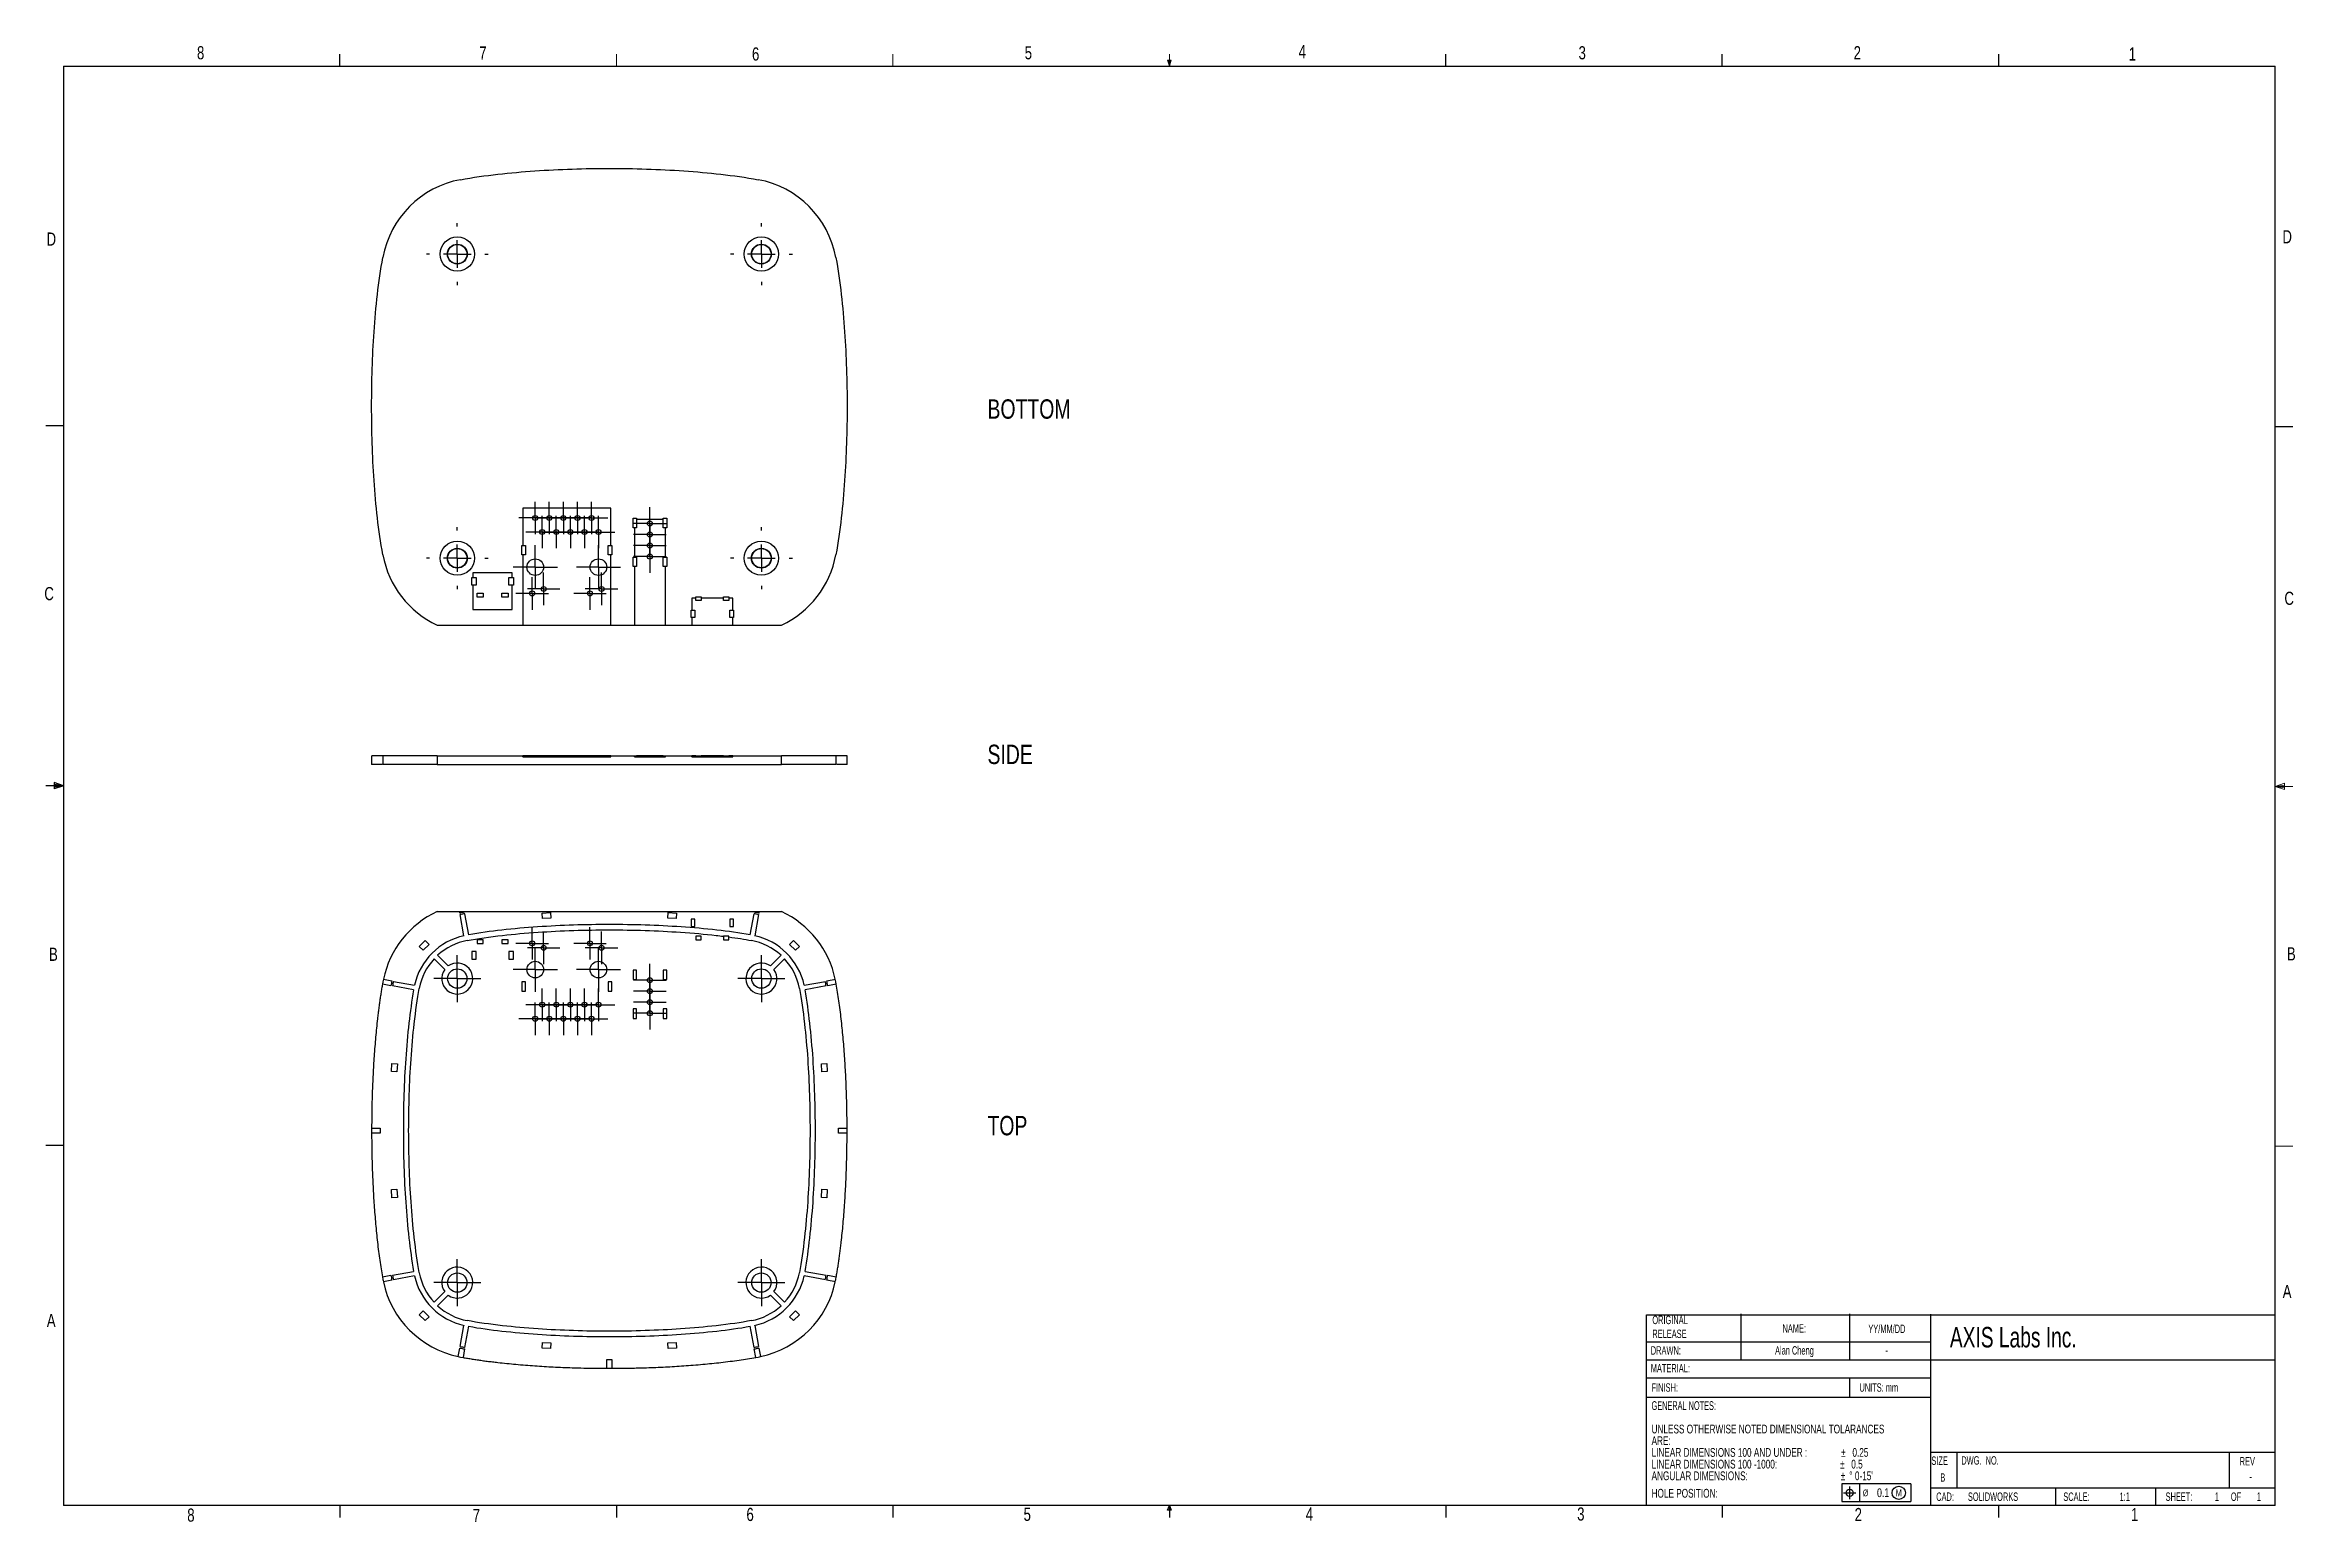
# Model space of a CAD drawing. Header units: millimetres. Extents: x 13 to 420, y 7 to 274.
import ezdxf

# ---------------------------------------------------------------- set-up
doc = ezdxf.new("R2010")
doc.units = ezdxf.units.MM
for name, color, linetype in [('BORDER', 7, 'Continuous'), ('DIM', 7, 'Continuous'), ('TEXT', 7, 'Continuous')]:
    doc.layers.add(name, color=color, linetype=linetype)
doc.styles.add('SLDTEXTSTYLE0', font='TXT', dxfattribs={"width": 0.75})
doc.styles.add('SLDTEXTSTYLE1', font='TXT', dxfattribs={"width": 0.605})
doc.styles.add('SLDTEXTSTYLE2', font='TXT', dxfattribs={"width": 0.7})

msp = doc.modelspace()

# ---------------------------------------------------------------- texts
at = {"color": 7, "linetype": 'Continuous', "lineweight": 0, "char_height": 2.38, "attachment_point": 1, "style": 'SLDTEXTSTYLE0'}
for s, insert in [('6', (140.43, 273.7)), ('5', (189.76, 273.92)), ('4', (239.31, 274.13)), ('4', (240.59, 9.6))]:
    msp.add_mtext(s, dxfattribs=dict(at, insert=insert))
at = {"layer": 'DIM'}
for s, insert, char_height, attachment_point, style in [('BOTTOM', (183.03, 210.04), 3.5, 1, 'SLDTEXTSTYLE0'), ('SIDE', (183.03, 147.57), 3.5, 1, 'SLDTEXTSTYLE0'), ('TOP', (183.03, 80.42), 3.5, 1, 'SLDTEXTSTYLE0'), ('NAME:', (328.95, 42.75), 1.524, 2, 'SLDTEXTSTYLE1'), ('YY/MM/DD', (345.71, 42.67), 1.524, 2, 'SLDTEXTSTYLE1'), ('AXIS Labs Inc.', (357.11, 42.25), 3.7042, 1, 'SLDTEXTSTYLE2'), ('CAD:', (354.64, 12.31), 1.524, 1, 'SLDTEXTSTYLE1'), ('SOLIDWORKS', (360.37, 12.31), 1.524, 1, 'SLDTEXTSTYLE1'), ('1', (389.87, 9.51), 2.38, 1, 'SLDTEXTSTYLE0')]:
    msp.add_mtext(s, dxfattribs=dict(at, insert=insert, char_height=char_height, attachment_point=attachment_point, style=style))
at = {"layer": 'TEXT'}
for s, insert, char_height, attachment_point, style in [('8', (40.04, 273.92), 2.38, 1, 'SLDTEXTSTYLE0'), ('7', (91.09, 273.87), 2.38, 1, 'SLDTEXTSTYLE0'), ('3', (289.94, 273.92), 2.38, 1, 'SLDTEXTSTYLE0'), ('2', (339.7, 273.92), 2.38, 1, 'SLDTEXTSTYLE0'), ('1', (389.47, 273.7), 2.38, 1, 'SLDTEXTSTYLE0'), ('D', (12.83, 240.22), 2.38, 1, 'SLDTEXTSTYLE0'), ('D', (417.26, 240.64), 2.38, 1, 'SLDTEXTSTYLE0'), ('C', (12.43, 176.09), 2.38, 1, 'SLDTEXTSTYLE0'), ('C', (417.62, 175.24), 2.38, 1, 'SLDTEXTSTYLE0'), ('B', (13.28, 110.85), 2.38, 1, 'SLDTEXTSTYLE0'), ('B', (418.07, 110.93), 2.38, 1, 'SLDTEXTSTYLE0'), ('A', (417.31, 49.86), 2.38, 1, 'SLDTEXTSTYLE0'), ('A', (12.88, 44.6), 2.38, 1, 'SLDTEXTSTYLE0'), ('DRAWN:', (303.01, 38.77), 1.524, 1, 'SLDTEXTSTYLE1'), ('Alan Cheng', (328.99, 38.77), 1.524, 2, 'SLDTEXTSTYLE1'), ('-', (345.67, 38.81), 1.52, 2, 'SLDTEXTSTYLE1'), ('MATERIAL:', (303.01, 35.55), 1.524, 1, 'SLDTEXTSTYLE1'), ('FINISH:', (303.15, 32.06), 1.524, 1, 'SLDTEXTSTYLE1'), ('UNITS: mm', (340.75, 32.06), 1.524, 1, 'SLDTEXTSTYLE1'), ('SIZE', (353.76, 18.83), 1.524, 1, 'SLDTEXTSTYLE1'), ('DWG.  NO.', (359.18, 18.87), 1.524, 1, 'SLDTEXTSTYLE1'), ('REV', (409.53, 18.72), 1.524, 1, 'SLDTEXTSTYLE1'), ('B', (355.38, 15.78), 1.52, 1, 'SLDTEXTSTYLE1'), ('SCALE:', (377.63, 12.31), 1.524, 1, 'SLDTEXTSTYLE1'), ('1:1', (388.74, 12.31), 1.524, 2, 'SLDTEXTSTYLE1'), ('SHEET:', (396.13, 12.31), 1.524, 1, 'SLDTEXTSTYLE1'), ('1', (405.04, 12.31), 1.52, 1, 'SLDTEXTSTYLE1'), ('OF', (407.93, 12.31), 1.524, 1, 'SLDTEXTSTYLE1'), ('-', (411.52, 15.96), 1.52, 2, 'SLDTEXTSTYLE1'), ('1', (412.63, 12.31), 1.52, 1, 'SLDTEXTSTYLE1'), ('8', (38.28, 9.41), 2.38, 1, 'SLDTEXTSTYLE0'), ('7', (89.93, 9.35), 2.38, 1, 'SLDTEXTSTYLE0'), ('6', (139.43, 9.53), 2.38, 1, 'SLDTEXTSTYLE0'), ('5', (189.56, 9.55), 2.38, 1, 'SLDTEXTSTYLE0'), ('3', (289.69, 9.61), 2.38, 1, 'SLDTEXTSTYLE0'), ('2', (339.88, 9.51), 2.38, 1, 'SLDTEXTSTYLE0')]:
    msp.add_mtext(s, dxfattribs=dict(at, insert=insert, char_height=char_height, attachment_point=attachment_point, style=style))

# ---------------------------------------------------------------- blocks, each defined once
blk = doc.blocks.new('SW_NOTE_0')
at = {"layer": 'DIM', "color": 0, "char_height": 1.524, "attachment_point": 1, "style": 'SLDTEXTSTYLE1'}
for s, insert in [('ORIGINAL', (0, 1.96)), ('RELEASE', (0, -0.56))]:
    blk.add_mtext(s, dxfattribs=dict(at, insert=insert))
blk = doc.blocks.new('SW_SYMBOL_IGTOL_POSI')
at = {"layer": 'TEXT', "color": 0}
for p, q in [((0, 500), (1400, 500)), ((700, -200), (700, 1200))]:
    blk.add_line(p, q, dxfattribs=at)
blk.add_circle((700, 500), 400, dxfattribs=at)
blk = doc.blocks.new('SW_SYMBOL_MOD_MMC')
at = {"layer": 'TEXT', "color": 0}
blk.add_circle((500, 500), 750, dxfattribs=at)
at = {"layer": 'TEXT', "color": 0, "insert": (500, 500), "char_height": 783, "attachment_point": 5, "style": 'SLDTEXTSTYLE0'}
blk.add_mtext('M', dxfattribs=at)
blk = doc.blocks.new('SW_NOTE_1')
at = {"layer": 'TEXT', "color": 0}
for p, q in [((34.43, -12.91), (34.43, -16.09)), ((46.89, -12.91), (34.43, -12.91)), ((34.43, -12.91), (34.43, -16.09)), ((37.6, -12.91), (34.43, -12.91)), ((34.43, -16.09), (46.89, -16.09)), ((34.43, -16.09), (37.6, -16.09)), ((37.6, -12.91), (37.6, -16.09)), ((46.89, -12.91), (46.89, -16.09)), ((46.89, -12.91), (46.89, -16.09)), ((46.89, -12.91), (46.89, -16.09)), ((46.89, -12.91), (46.89, -16.09)), ((46.89, -12.91), (46.89, -16.09))]:
    blk.add_line(p, q, dxfattribs=at)
for name, p, xscale, yscale, zscale in [('SW_SYMBOL_IGTOL_POSI', (34.71, -15.32), 0.0016094531, 0.0016094531, 0.0016094531), ('SW_SYMBOL_MOD_MMC', (43.91, -15.32), 0.0015966797, 0.0015966797, 0.0015966797)]:
    blk.add_blockref(name, p, dxfattribs=dict(at, xscale=xscale, yscale=yscale, zscale=zscale))
at = {"layer": 'TEXT', "color": 0, "attachment_point": 1}
for s, insert, char_height, style in [('GENERAL NOTES:', (0, 2.05), 1.5875, 'SLDTEXTSTYLE1'), ('UNLESS OTHERWISE NOTED DIMENSIONAL TOLARANCES', (0, -2.19), 1.5875, 'SLDTEXTSTYLE2'), ('ARE:', (0, -4.3), 1.587, 'SLDTEXTSTYLE2'), ('LINEAR DIMENSIONS 100 AND UNDER :', (0, -6.42), 1.5875, 'SLDTEXTSTYLE2'), ('%%p', (34.28, -6.42), 1.587, 'SLDTEXTSTYLE2'), ('0.25', (36.33, -6.42), 1.587, 'SLDTEXTSTYLE2'), ('ANGULAR DIMENSIONS:', (0, -10.65), 1.5875, 'SLDTEXTSTYLE2'), ('LINEAR DIMENSIONS 100 -1000:', (0, -8.54), 1.5875, 'SLDTEXTSTYLE2'), ('%%p', (34.07, -8.54), 1.587, 'SLDTEXTSTYLE2'), ('%%p', (34.2, -10.65), 1.587, 'SLDTEXTSTYLE2'), ('%%d', (35.75, -10.65), 1.587, 'SLDTEXTSTYLE2'), ('0.5', (36.12, -8.54), 1.587, 'SLDTEXTSTYLE2'), ("0-15'", (36.78, -10.65), 1.587, 'SLDTEXTSTYLE2'), ('HOLE POSITION:', (0, -13.81), 1.5875, 'SLDTEXTSTYLE2'), ('%%c', (38.2, -13.93), 1.208, 'SLDTEXTSTYLE0'), ('0.1', (40.78, -13.71), 1.587, 'SLDTEXTSTYLE0')]:
    blk.add_mtext(s, dxfattribs=dict(at, insert=insert, char_height=char_height, style=style))
blk = doc.blocks.new('SW_CENTERMARKSYMBOL_0')
at = {"layer": 'DIM', "color": 0}
for p, q in [((0, 2.5), (0, 4.25)), ((-2.5, 0), (-4.25, 0)), ((0, 0), (-2.5, 0)), ((0, 0), (0, 2.5)), ((0, 0), (0, -2.5)), ((0, 0), (2.5, 0)), ((2.5, 0), (4.25, 0)), ((0, -2.5), (0, -4.25))]:
    blk.add_line(p, q, dxfattribs=at)
blk = doc.blocks.new('SW_CENTERMARKSYMBOL_1')
at = {"layer": 'DIM', "color": 0}
for p, q in [((0, 2.5), (0, 4.25)), ((-2.5, 0), (-4.25, 0)), ((0, 0), (-2.5, 0)), ((0, 0), (0, 2.5)), ((0, 0), (0, -2.5)), ((0, 0), (2.5, 0)), ((2.5, 0), (4.25, 0)), ((0, -2.5), (0, -4.25))]:
    blk.add_line(p, q, dxfattribs=at)
blk = doc.blocks.new('SW_CENTERMARKSYMBOL_2')
at = {"layer": 'DIM', "color": 0}
for p, q in [((0, 2.5), (0, 4.25)), ((-2.5, 0), (-4.25, 0)), ((0, 0), (-2.5, 0)), ((0, 0), (0, 2.5)), ((0, 0), (0, -2.5)), ((0, 0), (2.5, 0)), ((2.5, 0), (4.25, 0)), ((0, -2.5), (0, -4.25))]:
    blk.add_line(p, q, dxfattribs=at)
blk = doc.blocks.new('SW_CENTERMARKSYMBOL_3')
at = {"layer": 'DIM', "color": 0}
for p, q in [((0, 2.5), (0, 4.25)), ((-2.5, 0), (-4.25, 0)), ((0, 0), (-2.5, 0)), ((0, 0), (0, 2.5)), ((0, 0), (0, -2.5)), ((0, 0), (2.5, 0)), ((2.5, 0), (4.25, 0)), ((0, -2.5), (0, -4.25))]:
    blk.add_line(p, q, dxfattribs=at)
blk = doc.blocks.new('SW_CENTERMARKSYMBOL_4')
at = {"layer": 'DIM', "color": 0}
for p, q in [((-2.5, 0), (-2.95, 0)), ((0, 0), (-2.5, 0)), ((0, 2.5), (0, 2.95)), ((0, 0), (0, 2.5)), ((0, 0), (0, -2.5)), ((0, 0), (2.5, 0)), ((2.5, 0), (2.95, 0)), ((0, -2.5), (0, -2.95))]:
    blk.add_line(p, q, dxfattribs=at)
blk = doc.blocks.new('SW_CENTERMARKSYMBOL_5')
at = {"layer": 'DIM', "color": 0}
for p, q in [((-2.5, 0), (-2.95, 0)), ((0, 0), (-2.5, 0)), ((0, 2.5), (0, 2.95)), ((0, 0), (0, 2.5)), ((0, 0), (0, -2.5)), ((0, 0), (2.5, 0)), ((2.5, 0), (2.95, 0)), ((0, -2.5), (0, -2.95))]:
    blk.add_line(p, q, dxfattribs=at)
blk = doc.blocks.new('SW_CENTERMARKSYMBOL_6')
at = {"layer": 'DIM', "color": 0}
for p, q in [((-2.5, 0), (-2.95, 0)), ((0, 0), (-2.5, 0)), ((0, 2.5), (0, 2.95)), ((0, 0), (0, 2.5)), ((0, 0), (0, -2.5)), ((0, 0), (2.5, 0)), ((2.5, 0), (2.95, 0)), ((0, -2.5), (0, -2.95))]:
    blk.add_line(p, q, dxfattribs=at)
blk = doc.blocks.new('SW_CENTERMARKSYMBOL_7')
at = {"layer": 'DIM', "color": 0}
for p, q in [((-2.5, 0), (-2.95, 0)), ((0, 0), (-2.5, 0)), ((0, 2.5), (0, 2.95)), ((0, 0), (0, 2.5)), ((0, 0), (0, -2.5)), ((0, 0), (2.5, 0)), ((2.5, 0), (2.95, 0)), ((0, -2.5), (0, -2.95))]:
    blk.add_line(p, q, dxfattribs=at)
blk = doc.blocks.new('SW_CENTERMARKSYMBOL_8')
at = {"layer": 'DIM', "color": 0}
for p, q in [((-2.5, 0), (-2.95, 0)), ((0, 0), (-2.5, 0)), ((0, 2.5), (0, 2.95)), ((0, 0), (0, 2.5)), ((0, 0), (0, -2.5)), ((0, 0), (2.5, 0)), ((2.5, 0), (2.95, 0)), ((0, -2.5), (0, -2.95))]:
    blk.add_line(p, q, dxfattribs=at)
blk = doc.blocks.new('SW_CENTERMARKSYMBOL_9')
at = {"layer": 'DIM', "color": 0}
for p, q in [((-2.5, 0), (-2.95, 0)), ((0, 0), (-2.5, 0)), ((0, 2.5), (0, 2.95)), ((0, 0), (0, 2.5)), ((0, 0), (0, -2.5)), ((0, 0), (2.5, 0)), ((2.5, 0), (2.95, 0)), ((0, -2.5), (0, -2.95))]:
    blk.add_line(p, q, dxfattribs=at)
blk = doc.blocks.new('SW_CENTERMARKSYMBOL_10')
at = {"layer": 'DIM', "color": 0}
for p, q in [((-2.5, 0), (-2.95, 0)), ((0, 0), (-2.5, 0)), ((0, 2.5), (0, 2.95)), ((0, 0), (0, 2.5)), ((0, 0), (0, -2.5)), ((0, 0), (2.5, 0)), ((2.5, 0), (2.95, 0)), ((0, -2.5), (0, -2.95))]:
    blk.add_line(p, q, dxfattribs=at)
blk = doc.blocks.new('SW_CENTERMARKSYMBOL_11')
at = {"layer": 'DIM', "color": 0}
for p, q in [((-2.5, 0), (-2.95, 0)), ((0, 0), (-2.5, 0)), ((0, 2.5), (0, 2.95)), ((0, 0), (0, 2.5)), ((0, 0), (0, -2.5)), ((0, 0), (2.5, 0)), ((2.5, 0), (2.95, 0)), ((0, -2.5), (0, -2.95))]:
    blk.add_line(p, q, dxfattribs=at)
blk = doc.blocks.new('SW_CENTERMARKSYMBOL_12')
at = {"layer": 'DIM', "color": 0}
for p, q in [((-2.5, 0), (-2.95, 0)), ((0, 0), (-2.5, 0)), ((0, 2.5), (0, 2.95)), ((0, 0), (0, 2.5)), ((0, 0), (0, -2.5)), ((0, 0), (2.5, 0)), ((2.5, 0), (2.95, 0)), ((0, -2.5), (0, -2.95))]:
    blk.add_line(p, q, dxfattribs=at)
blk = doc.blocks.new('SW_CENTERMARKSYMBOL_13')
at = {"layer": 'DIM', "color": 0}
for p, q in [((-2.5, 0), (-2.95, 0)), ((0, 0), (-2.5, 0)), ((0, 2.5), (0, 2.95)), ((0, 0), (0, 2.5)), ((0, 0), (0, -2.5)), ((0, 0), (2.5, 0)), ((2.5, 0), (2.95, 0)), ((0, -2.5), (0, -2.95))]:
    blk.add_line(p, q, dxfattribs=at)
blk = doc.blocks.new('SW_CENTERMARKSYMBOL_14')
at = {"layer": 'DIM', "color": 0}
for p, q in [((-2.5, 0), (-2.95, 0)), ((0, 0), (-2.5, 0)), ((0, 2.5), (0, 2.95)), ((0, 0), (0, 2.5)), ((0, 0), (0, -2.5)), ((0, 0), (2.5, 0)), ((2.5, 0), (2.95, 0)), ((0, -2.5), (0, -2.95))]:
    blk.add_line(p, q, dxfattribs=at)
blk = doc.blocks.new('SW_CENTERMARKSYMBOL_15')
at = {"layer": 'DIM', "color": 0}
for p, q in [((-2.5, 0), (-2.95, 0)), ((0, 0), (-2.5, 0)), ((0, 2.5), (0, 2.95)), ((0, 0), (0, 2.5)), ((0, 0), (0, -2.5)), ((0, 0), (2.5, 0)), ((2.5, 0), (2.95, 0)), ((0, -2.5), (0, -2.95))]:
    blk.add_line(p, q, dxfattribs=at)
blk = doc.blocks.new('SW_CENTERMARKSYMBOL_16')
at = {"layer": 'DIM', "color": 0}
for p, q in [((-2.5, 0), (-2.95, 0)), ((0, 0), (-2.5, 0)), ((0, 2.5), (0, 2.95)), ((0, 0), (0, 2.5)), ((0, 0), (0, -2.5)), ((0, 0), (2.5, 0)), ((2.5, 0), (2.95, 0)), ((0, -2.5), (0, -2.95))]:
    blk.add_line(p, q, dxfattribs=at)
blk = doc.blocks.new('SW_CENTERMARKSYMBOL_17')
at = {"layer": 'DIM', "color": 0}
for p, q in [((-2.5, 0), (-2.95, 0)), ((0, 0), (-2.5, 0)), ((0, 2.5), (0, 2.95)), ((0, 0), (0, 2.5)), ((0, 0), (0, -2.5)), ((0, 0), (2.5, 0)), ((2.5, 0), (2.95, 0)), ((0, -2.5), (0, -2.95))]:
    blk.add_line(p, q, dxfattribs=at)
blk = doc.blocks.new('SW_CENTERMARKSYMBOL_18')
at = {"layer": 'DIM', "color": 0}
for p, q in [((-2.5, 0), (-4, 0)), ((0, 0), (-2.5, 0)), ((0, 2.5), (0, 4)), ((0, 0), (0, 2.5)), ((0, 0), (0, -2.5)), ((0, 0), (2.5, 0)), ((2.5, 0), (4, 0)), ((0, -2.5), (0, -4))]:
    blk.add_line(p, q, dxfattribs=at)
blk = doc.blocks.new('SW_CENTERMARKSYMBOL_19')
at = {"layer": 'DIM', "color": 0}
for p, q in [((-2.5, 0), (-4, 0)), ((0, 0), (-2.5, 0)), ((0, 2.5), (0, 4)), ((0, 0), (0, 2.5)), ((0, 0), (0, -2.5)), ((0, 0), (2.5, 0)), ((2.5, 0), (4, 0)), ((0, -2.5), (0, -4))]:
    blk.add_line(p, q, dxfattribs=at)
blk = doc.blocks.new('SW_CENTERMARKSYMBOL_20')
at = {"layer": 'DIM', "color": 0}
for p, q in [((-2.5, 0), (-2.95, 0)), ((0, 0), (-2.5, 0)), ((0, 2.5), (0, 2.95)), ((0, 0), (0, 2.5)), ((0, 0), (0, -2.5)), ((0, 0), (2.5, 0)), ((2.5, 0), (2.95, 0)), ((0, -2.5), (0, -2.95))]:
    blk.add_line(p, q, dxfattribs=at)
blk = doc.blocks.new('SW_CENTERMARKSYMBOL_21')
at = {"layer": 'DIM', "color": 0}
for p, q in [((-2.5, 0), (-2.95, 0)), ((0, 0), (-2.5, 0)), ((0, 2.5), (0, 2.95)), ((0, 0), (0, 2.5)), ((0, 0), (0, -2.5)), ((0, 0), (2.5, 0)), ((2.5, 0), (2.95, 0)), ((0, -2.5), (0, -2.95))]:
    blk.add_line(p, q, dxfattribs=at)
blk = doc.blocks.new('SW_CENTERMARKSYMBOL_22')
at = {"layer": 'DIM', "color": 0}
for p, q in [((-2.5, 0), (-2.95, 0)), ((0, 0), (-2.5, 0)), ((0, 2.5), (0, 2.95)), ((0, 0), (0, 2.5)), ((0, 0), (0, -2.5)), ((0, 0), (2.5, 0)), ((2.5, 0), (2.95, 0)), ((0, -2.5), (0, -2.95))]:
    blk.add_line(p, q, dxfattribs=at)
blk = doc.blocks.new('SW_CENTERMARKSYMBOL_23')
at = {"layer": 'DIM', "color": 0}
for p, q in [((-2.5, 0), (-2.95, 0)), ((0, 0), (-2.5, 0)), ((0, 2.5), (0, 2.95)), ((0, 0), (0, 2.5)), ((0, 0), (0, -2.5)), ((0, 0), (2.5, 0)), ((2.5, 0), (2.95, 0)), ((0, -2.5), (0, -2.95))]:
    blk.add_line(p, q, dxfattribs=at)
blk = doc.blocks.new('SW_CENTERMARKSYMBOL_24')
at = {"layer": 'DIM', "color": 0}
for p, q in [((0, 5), (0, 5.6)), ((-5, 0), (-5.6, 0)), ((0, 0), (-2.5, 0)), ((0, 0), (0, 2.5)), ((0, 0), (0, -2.5)), ((0, 0), (2.5, 0)), ((5, 0), (5.6, 0)), ((0, -5), (0, -5.6))]:
    blk.add_line(p, q, dxfattribs=at)
blk = doc.blocks.new('SW_CENTERMARKSYMBOL_25')
at = {"layer": 'DIM', "color": 0}
for p, q in [((0, 5), (0, 5.6)), ((-5, 0), (-5.6, 0)), ((0, 0), (-2.5, 0)), ((0, 0), (0, 2.5)), ((0, 0), (0, -2.5)), ((0, 0), (2.5, 0)), ((5, 0), (5.6, 0)), ((0, -5), (0, -5.6))]:
    blk.add_line(p, q, dxfattribs=at)
blk = doc.blocks.new('SW_CENTERMARKSYMBOL_26')
at = {"layer": 'DIM', "color": 0}
for p, q in [((0, 5), (0, 5.6)), ((-5, 0), (-5.6, 0)), ((0, 0), (-2.5, 0)), ((0, 0), (0, 2.5)), ((0, 0), (0, -2.5)), ((0, 0), (2.5, 0)), ((5, 0), (5.6, 0)), ((0, -5), (0, -5.6))]:
    blk.add_line(p, q, dxfattribs=at)
blk = doc.blocks.new('SW_CENTERMARKSYMBOL_27')
at = {"layer": 'DIM', "color": 0}
for p, q in [((0, 5), (0, 5.6)), ((-5, 0), (-5.6, 0)), ((0, 0), (-2.5, 0)), ((0, 0), (0, 2.5)), ((0, 0), (0, -2.5)), ((0, 0), (2.5, 0)), ((5, 0), (5.6, 0)), ((0, -5), (0, -5.6))]:
    blk.add_line(p, q, dxfattribs=at)
blk = doc.blocks.new('SW_CENTERMARKSYMBOL_28')
at = {"layer": 'DIM', "color": 0}
for p, q in [((-2.5, 0), (-2.95, 0)), ((0, 0), (-2.5, 0)), ((0, 2.5), (0, 2.95)), ((0, 0), (0, 2.5)), ((0, 0), (0, -2.5)), ((0, 0), (2.5, 0)), ((2.5, 0), (2.95, 0)), ((0, -2.5), (0, -2.95))]:
    blk.add_line(p, q, dxfattribs=at)
blk = doc.blocks.new('SW_CENTERMARKSYMBOL_29')
at = {"layer": 'DIM', "color": 0}
for p, q in [((-2.5, 0), (-2.95, 0)), ((0, 0), (-2.5, 0)), ((0, 2.5), (0, 2.95)), ((0, 0), (0, 2.5)), ((0, 0), (0, -2.5)), ((0, 0), (2.5, 0)), ((2.5, 0), (2.95, 0)), ((0, -2.5), (0, -2.95))]:
    blk.add_line(p, q, dxfattribs=at)
blk = doc.blocks.new('SW_CENTERMARKSYMBOL_30')
at = {"layer": 'DIM', "color": 0}
for p, q in [((-2.5, 0), (-2.95, 0)), ((0, 0), (-2.5, 0)), ((0, 2.5), (0, 2.95)), ((0, 0), (0, 2.5)), ((0, 0), (0, -2.5)), ((0, 0), (2.5, 0)), ((2.5, 0), (2.95, 0)), ((0, -2.5), (0, -2.95))]:
    blk.add_line(p, q, dxfattribs=at)
blk = doc.blocks.new('SW_CENTERMARKSYMBOL_31')
at = {"layer": 'DIM', "color": 0}
for p, q in [((-2.5, 0), (-2.95, 0)), ((0, 0), (-2.5, 0)), ((0, 2.5), (0, 2.95)), ((0, 0), (0, 2.5)), ((0, 0), (0, -2.5)), ((0, 0), (2.5, 0)), ((2.5, 0), (2.95, 0)), ((0, -2.5), (0, -2.95))]:
    blk.add_line(p, q, dxfattribs=at)
blk = doc.blocks.new('SW_CENTERMARKSYMBOL_32')
at = {"layer": 'DIM', "color": 0}
for p, q in [((-2.5, 0), (-2.95, 0)), ((0, 0), (-2.5, 0)), ((0, 2.5), (0, 2.95)), ((0, 0), (0, 2.5)), ((0, 0), (0, -2.5)), ((0, 0), (2.5, 0)), ((2.5, 0), (2.95, 0)), ((0, -2.5), (0, -2.95))]:
    blk.add_line(p, q, dxfattribs=at)
blk = doc.blocks.new('SW_CENTERMARKSYMBOL_33')
at = {"layer": 'DIM', "color": 0}
for p, q in [((-2.5, 0), (-2.95, 0)), ((0, 0), (-2.5, 0)), ((0, 2.5), (0, 2.95)), ((0, 0), (0, 2.5)), ((0, 0), (0, -2.5)), ((0, 0), (2.5, 0)), ((2.5, 0), (2.95, 0)), ((0, -2.5), (0, -2.95))]:
    blk.add_line(p, q, dxfattribs=at)
blk = doc.blocks.new('SW_CENTERMARKSYMBOL_34')
at = {"layer": 'DIM', "color": 0}
for p, q in [((-2.5, 0), (-2.95, 0)), ((0, 0), (-2.5, 0)), ((0, 2.5), (0, 2.95)), ((0, 0), (0, 2.5)), ((0, 0), (0, -2.5)), ((0, 0), (2.5, 0)), ((2.5, 0), (2.95, 0)), ((0, -2.5), (0, -2.95))]:
    blk.add_line(p, q, dxfattribs=at)
blk = doc.blocks.new('SW_CENTERMARKSYMBOL_35')
at = {"layer": 'DIM', "color": 0}
for p, q in [((-2.5, 0), (-2.95, 0)), ((0, 0), (-2.5, 0)), ((0, 2.5), (0, 2.95)), ((0, 0), (0, 2.5)), ((0, 0), (0, -2.5)), ((0, 0), (2.5, 0)), ((2.5, 0), (2.95, 0)), ((0, -2.5), (0, -2.95))]:
    blk.add_line(p, q, dxfattribs=at)
blk = doc.blocks.new('SW_CENTERMARKSYMBOL_36')
at = {"layer": 'DIM', "color": 0}
for p, q in [((-2.5, 0), (-2.95, 0)), ((0, 0), (-2.5, 0)), ((0, 2.5), (0, 2.95)), ((0, 0), (0, 2.5)), ((0, 0), (0, -2.5)), ((0, 0), (2.5, 0)), ((2.5, 0), (2.95, 0)), ((0, -2.5), (0, -2.95))]:
    blk.add_line(p, q, dxfattribs=at)
blk = doc.blocks.new('SW_CENTERMARKSYMBOL_37')
at = {"layer": 'DIM', "color": 0}
for p, q in [((-2.5, 0), (-2.95, 0)), ((0, 0), (-2.5, 0)), ((0, 2.5), (0, 2.95)), ((0, 0), (0, 2.5)), ((0, 0), (0, -2.5)), ((0, 0), (2.5, 0)), ((2.5, 0), (2.95, 0)), ((0, -2.5), (0, -2.95))]:
    blk.add_line(p, q, dxfattribs=at)
blk = doc.blocks.new('SW_CENTERMARKSYMBOL_38')
at = {"layer": 'DIM', "color": 0}
for p, q in [((-2.5, 0), (-2.95, 0)), ((0, 0), (-2.5, 0)), ((0, 2.5), (0, 2.95)), ((0, 0), (0, 2.5)), ((0, 0), (0, -2.5)), ((0, 0), (2.5, 0)), ((2.5, 0), (2.95, 0)), ((0, -2.5), (0, -2.95))]:
    blk.add_line(p, q, dxfattribs=at)
blk = doc.blocks.new('SW_CENTERMARKSYMBOL_39')
at = {"layer": 'DIM', "color": 0}
for p, q in [((-2.5, 0), (-2.95, 0)), ((0, 0), (-2.5, 0)), ((0, 2.5), (0, 2.95)), ((0, 0), (0, 2.5)), ((0, 0), (0, -2.5)), ((0, 0), (2.5, 0)), ((2.5, 0), (2.95, 0)), ((0, -2.5), (0, -2.95))]:
    blk.add_line(p, q, dxfattribs=at)
blk = doc.blocks.new('SW_CENTERMARKSYMBOL_40')
at = {"layer": 'DIM', "color": 0}
for p, q in [((-2.5, 0), (-2.95, 0)), ((0, 0), (-2.5, 0)), ((0, 2.5), (0, 2.95)), ((0, 0), (0, 2.5)), ((0, 0), (0, -2.5)), ((0, 0), (2.5, 0)), ((2.5, 0), (2.95, 0)), ((0, -2.5), (0, -2.95))]:
    blk.add_line(p, q, dxfattribs=at)
blk = doc.blocks.new('SW_CENTERMARKSYMBOL_41')
at = {"layer": 'DIM', "color": 0}
for p, q in [((-2.5, 0), (-2.95, 0)), ((0, 0), (-2.5, 0)), ((0, 2.5), (0, 2.95)), ((0, 0), (0, 2.5)), ((0, 0), (0, -2.5)), ((0, 0), (2.5, 0)), ((2.5, 0), (2.95, 0)), ((0, -2.5), (0, -2.95))]:
    blk.add_line(p, q, dxfattribs=at)
blk = doc.blocks.new('SW_CENTERMARKSYMBOL_42')
at = {"layer": 'DIM', "color": 0}
for p, q in [((-2.5, 0), (-4, 0)), ((0, 0), (-2.5, 0)), ((0, 2.5), (0, 4)), ((0, 0), (0, 2.5)), ((0, 0), (0, -2.5)), ((0, 0), (2.5, 0)), ((2.5, 0), (4, 0)), ((0, -2.5), (0, -4))]:
    blk.add_line(p, q, dxfattribs=at)
blk = doc.blocks.new('SW_CENTERMARKSYMBOL_43')
at = {"layer": 'DIM', "color": 0}
for p, q in [((-2.5, 0), (-4, 0)), ((0, 0), (-2.5, 0)), ((0, 2.5), (0, 4)), ((0, 0), (0, 2.5)), ((0, 0), (0, -2.5)), ((0, 0), (2.5, 0)), ((2.5, 0), (4, 0)), ((0, -2.5), (0, -4))]:
    blk.add_line(p, q, dxfattribs=at)
blk = doc.blocks.new('SW_CENTERMARKSYMBOL_44')
at = {"layer": 'DIM', "color": 0}
for p, q in [((-2.5, 0), (-2.95, 0)), ((0, 0), (-2.5, 0)), ((0, 2.5), (0, 2.95)), ((0, 0), (0, 2.5)), ((0, 0), (0, -2.5)), ((0, 0), (2.5, 0)), ((2.5, 0), (2.95, 0)), ((0, -2.5), (0, -2.95))]:
    blk.add_line(p, q, dxfattribs=at)
blk = doc.blocks.new('SW_CENTERMARKSYMBOL_45')
at = {"layer": 'DIM', "color": 0}
for p, q in [((-2.5, 0), (-2.95, 0)), ((0, 0), (-2.5, 0)), ((0, 2.5), (0, 2.95)), ((0, 0), (0, 2.5)), ((0, 0), (0, -2.5)), ((0, 0), (2.5, 0)), ((2.5, 0), (2.95, 0)), ((0, -2.5), (0, -2.95))]:
    blk.add_line(p, q, dxfattribs=at)
blk = doc.blocks.new('SW_CENTERMARKSYMBOL_46')
at = {"layer": 'DIM', "color": 0}
for p, q in [((-2.5, 0), (-2.95, 0)), ((0, 0), (-2.5, 0)), ((0, 2.5), (0, 2.95)), ((0, 0), (0, 2.5)), ((0, 0), (0, -2.5)), ((0, 0), (2.5, 0)), ((2.5, 0), (2.95, 0)), ((0, -2.5), (0, -2.95))]:
    blk.add_line(p, q, dxfattribs=at)
blk = doc.blocks.new('SW_CENTERMARKSYMBOL_47')
at = {"layer": 'DIM', "color": 0}
for p, q in [((-2.5, 0), (-2.95, 0)), ((0, 0), (-2.5, 0)), ((0, 2.5), (0, 2.95)), ((0, 0), (0, 2.5)), ((0, 0), (0, -2.5)), ((0, 0), (2.5, 0)), ((2.5, 0), (2.95, 0)), ((0, -2.5), (0, -2.95))]:
    blk.add_line(p, q, dxfattribs=at)

# ---------------------------------------------------------------- linework, layer by layer
at = {"color": 7, "linetype": 'Continuous', "lineweight": 18}
for p, q in [((115.91, 270.31), (115.91, 272.46)), ((165.92, 270.31), (165.92, 272.46)), ((215.93, 270.31), (215.59, 271.37)), ((216.24, 271.37), (215.59, 271.37)), ((215.75, 271.37), (215.93, 270.31)), ((215.93, 270.31), (215.93, 272.46)), ((215.93, 270.31), (216.24, 271.37)), ((216.05, 271.37), (215.93, 270.31)), ((415.96, 140.02), (417.66, 140.63)), ((415.96, 140.02), (417.66, 140.25)), ((415.96, 140.02), (419.13, 140.02)), ((415.96, 140.02), (417.66, 139.45)), ((415.96, 140.02), (417.66, 139.76)), ((417.66, 140.63), (417.66, 139.45)), ((415.96, 74.94), (419.13, 74.94)), ((302.21, 10.07), (302.21, 44.44))]:
    msp.add_line(p, q, dxfattribs=at)
at = {"color": 7, "linetype": 'Continuous', "lineweight": 25}
for p, q in [((114.88, 190.38), (99, 190.38)), ((99, 190.38), (99, 183.59)), ((114.88, 183.59), (114.88, 190.38)), ((118.92, 188.52), (119.57, 188.52)), ((118.92, 186.82), (118.92, 188.52)), ((119.57, 188.52), (119.57, 188.29)), ((124.37, 188.29), (119.57, 188.29)), ((119.57, 188.29), (119.57, 186.82)), ((124.37, 188.52), (125.02, 188.52)), ((124.37, 188.29), (124.37, 188.52)), ((124.37, 186.82), (124.37, 188.29)), ((125.02, 188.52), (125.02, 186.82)), ((98.8, 181.89), (98.8, 183.59)), ((98.8, 183.59), (99, 183.59)), ((99, 183.59), (99.46, 183.59)), ((99.46, 183.59), (99.46, 181.89)), ((114.43, 181.89), (114.43, 183.59)), ((114.43, 183.59), (114.88, 183.59)), ((114.88, 183.59), (115.08, 183.59)), ((115.08, 183.59), (115.08, 181.89)), ((119.17, 186.82), (118.92, 186.82)), ((119.17, 186.82), (119.17, 181.52)), ((119.57, 186.82), (119.17, 186.82)), ((124.77, 186.82), (124.37, 186.82)), ((124.77, 181.52), (124.77, 186.82)), ((125.02, 186.82), (124.77, 186.82)), ((99, 181.89), (98.8, 181.89)), ((99, 181.89), (99, 169.19)), ((99.46, 181.89), (99, 181.89)), ((114.88, 181.89), (114.43, 181.89)), ((115.08, 181.89), (114.88, 181.89)), ((114.88, 169.19), (114.88, 181.89)), ((118.92, 181.52), (119.17, 181.52)), ((118.92, 179.82), (118.92, 181.52)), ((119.17, 179.82), (118.92, 179.82)), ((119.17, 181.52), (119.57, 181.52)), ((119.17, 179.82), (119.17, 169.19)), ((119.57, 179.82), (119.17, 179.82)), ((119.57, 181.52), (119.57, 179.82)), ((124.37, 179.82), (124.37, 181.52)), ((124.37, 181.52), (124.77, 181.52)), ((124.77, 179.82), (124.37, 179.82)), ((124.77, 181.52), (125.02, 181.52)), ((125.02, 179.82), (124.77, 179.82)), ((124.77, 169.19), (124.77, 179.82)), ((125.02, 181.52), (125.02, 179.82)), ((89.76, 177.82), (89.96, 177.82)), ((89.76, 176.43), (89.76, 177.82)), ((89.96, 176.43), (89.76, 176.43)), ((97.07, 178.63), (89.96, 178.63)), ((89.96, 178.63), (89.96, 177.82)), ((89.96, 177.82), (90.57, 177.82)), ((89.96, 176.43), (89.96, 172.04)), ((90.57, 176.43), (89.96, 176.43)), ((90.57, 177.82), (90.57, 176.43)), ((96.47, 176.43), (96.47, 177.82)), ((96.47, 177.82), (97.07, 177.82)), ((97.07, 176.43), (96.47, 176.43)), ((97.07, 177.82), (97.07, 178.63)), ((97.07, 177.82), (97.27, 177.82)), ((97.07, 172.04), (97.07, 176.43)), ((97.27, 176.43), (97.07, 176.43)), ((97.27, 177.82), (97.27, 176.43)), ((89.96, 172.04), (97.07, 172.04)), ((90.71, 174.98), (91.82, 174.98)), ((90.71, 174.28), (90.71, 174.98)), ((91.82, 174.28), (90.71, 174.28)), ((91.82, 174.98), (91.82, 174.28)), ((95.21, 174.98), (96.32, 174.98)), ((95.21, 174.28), (95.21, 174.98)), ((96.32, 174.28), (95.21, 174.28)), ((96.32, 174.98), (96.32, 174.28)), ((129.42, 171.89), (129.55, 171.89)), ((129.42, 170.59), (129.42, 171.89)), ((129.55, 174.09), (129.55, 171.89)), ((130.25, 174.09), (129.55, 174.09)), ((129.55, 171.89), (130.07, 171.89)), ((130.07, 171.89), (130.07, 170.59)), ((130.25, 174.29), (131.25, 174.29)), ((130.25, 174.09), (130.25, 174.29)), ((130.25, 173.64), (130.25, 174.09)), ((131.25, 173.64), (130.25, 173.64)), ((131.25, 174.29), (131.25, 174.09)), ((135.25, 174.09), (131.25, 174.09)), ((131.25, 174.09), (131.25, 173.64)), ((135.25, 174.29), (136.25, 174.29)), ((135.25, 174.09), (135.25, 174.29)), ((135.25, 173.64), (135.25, 174.09)), ((136.25, 173.64), (135.25, 173.64)), ((136.25, 174.29), (136.25, 174.09)), ((136.95, 174.09), (136.25, 174.09)), ((136.25, 174.09), (136.25, 173.64)), ((136.42, 170.59), (136.42, 171.89)), ((136.42, 171.89), (136.95, 171.89)), ((136.95, 171.89), (136.95, 174.09)), ((136.95, 171.89), (137.07, 171.89)), ((137.07, 171.89), (137.07, 170.59)), ((83.5, 169.19), (99, 169.19)), ((99, 169.19), (114.88, 169.19)), ((114.88, 169.19), (119.17, 169.19)), ((119.17, 169.19), (124.77, 169.19)), ((124.77, 169.19), (129.55, 169.19)), ((129.55, 170.59), (129.42, 170.59)), ((129.55, 170.59), (129.55, 169.19)), ((130.07, 170.59), (129.55, 170.59)), ((129.55, 169.19), (136.95, 169.19)), ((136.95, 170.59), (136.42, 170.59)), ((136.95, 169.19), (136.95, 170.59)), ((137.07, 170.59), (136.95, 170.59)), ((136.95, 169.19), (145.77, 169.19)), ((71.63, 145.58), (71.63, 143.98)), ((73.67, 145.58), (73.67, 143.98)), ((83.5, 145.58), (73.67, 145.58)), ((73.75, 143.98), (73.67, 143.98)), ((83.5, 143.98), (73.75, 143.98)), ((83.5, 145.58), (83.5, 143.98)), ((83.5, 145.58), (99, 145.58)), ((83.5, 143.98), (87.51, 143.98)), ((87.51, 143.98), (88.42, 143.98)), ((88.42, 143.98), (140.84, 143.98)), ((99, 145.38), (99, 145.58)), ((114.88, 145.58), (99, 145.58)), ((99, 145.38), (114.88, 145.38)), ((114.88, 145.38), (114.88, 145.58)), ((114.88, 145.58), (119.17, 145.58)), ((119.17, 145.38), (119.17, 145.58)), ((119.17, 145.58), (119.57, 145.58)), ((119.17, 145.38), (124.77, 145.38)), ((119.57, 145.58), (119.57, 145.38)), ((124.37, 145.58), (119.57, 145.58)), ((124.37, 145.38), (124.37, 145.58)), ((124.37, 145.58), (124.77, 145.58)), ((124.77, 145.38), (124.77, 145.58)), ((124.77, 145.58), (129.55, 145.58)), ((129.55, 145.38), (129.55, 145.58)), ((130.25, 145.58), (129.55, 145.58)), ((129.55, 145.38), (136.95, 145.38)), ((130.25, 145.38), (130.25, 145.58)), ((130.25, 145.58), (131.25, 145.58)), ((131.25, 145.58), (131.25, 145.38)), ((135.25, 145.58), (131.25, 145.58)), ((135.25, 145.38), (135.25, 145.58)), ((135.25, 145.58), (136.25, 145.58)), ((136.25, 145.58), (136.25, 145.38)), ((136.25, 145.58), (136.25, 145.38)), ((136.25, 145.58), (136.25, 145.58)), ((136.95, 145.58), (136.25, 145.58)), ((136.95, 145.38), (136.95, 145.58)), ((136.95, 145.58), (145.77, 145.58)), ((140.84, 143.98), (141.76, 143.98)), ((141.76, 143.98), (145.77, 143.98)), ((145.77, 143.98), (145.77, 145.58)), ((155.6, 145.58), (145.77, 145.58)), ((155.51, 143.98), (145.77, 143.98)), ((155.6, 143.98), (155.51, 143.98)), ((155.6, 145.58), (155.6, 143.98)), ((157.63, 143.98), (157.63, 145.58)), ((83.5, 117.39), (87.51, 117.39)), ((87.56, 117.11), (87.51, 117.39)), ((87.51, 117.39), (88.42, 117.39)), ((88.34, 113.02), (87.64, 116.84)), ((88.42, 117.39), (88.44, 117.27)), ((88.42, 117.39), (140.84, 117.39)), ((88.46, 116.99), (89.16, 113.17)), ((102.48, 117.12), (103.97, 117.2)), ((102.53, 116.12), (102.48, 117.12)), ((104.03, 116.2), (102.53, 116.12)), ((103.97, 117.2), (104.03, 116.2)), ((125.23, 116.2), (125.29, 117.2)), ((126.73, 116.12), (125.23, 116.2)), ((125.29, 117.2), (126.79, 117.12)), ((126.79, 117.12), (126.73, 116.12)), ((130.07, 115.99), (129.42, 115.99)), ((129.42, 115.99), (129.42, 114.69)), ((129.42, 114.69), (130.07, 114.69)), ((130.07, 114.69), (130.07, 115.99)), ((136.42, 115.99), (136.42, 114.69)), ((137.07, 115.99), (136.42, 115.99)), ((136.42, 114.69), (137.07, 114.69)), ((137.07, 114.69), (137.07, 115.99)), ((140.1, 113.17), (140.8, 116.99)), ((140.82, 117.27), (140.84, 117.39)), ((140.84, 117.39), (141.76, 117.39)), ((141.62, 116.84), (140.92, 113.02)), ((141.76, 117.39), (141.7, 117.11)), ((141.76, 117.39), (145.77, 117.39)), ((80.26, 111.08), (81.32, 112.14)), ((80.97, 110.38), (80.26, 111.08)), ((82.03, 111.44), (80.97, 110.38)), ((81.32, 112.14), (82.03, 111.44)), ((90.57, 110.16), (89.76, 110.16)), ((89.76, 110.16), (89.76, 108.77)), ((90.57, 108.77), (90.57, 110.16)), ((91.82, 112.3), (90.71, 112.3)), ((90.71, 112.3), (90.71, 111.6)), ((90.71, 111.6), (91.82, 111.6)), ((91.82, 111.6), (91.82, 112.3)), ((96.32, 112.3), (95.21, 112.3)), ((95.21, 112.3), (95.21, 111.6)), ((95.21, 111.6), (96.32, 111.6)), ((96.32, 111.6), (96.32, 112.3)), ((97.27, 110.16), (96.47, 110.16)), ((96.47, 110.16), (96.47, 108.77)), ((97.27, 108.77), (97.27, 110.16)), ((131.25, 112.94), (130.25, 112.94)), ((130.25, 112.94), (130.25, 112.29)), ((130.25, 112.29), (131.25, 112.29)), ((131.25, 112.29), (131.25, 112.94)), ((136.25, 112.94), (135.25, 112.94)), ((135.25, 112.92), (135.25, 112.29)), ((135.25, 112.29), (136.25, 112.29)), ((136.25, 112.79), (136.25, 112.94)), ((136.25, 112.29), (136.25, 112.79)), ((147.23, 111.44), (147.94, 112.14)), ((148.3, 110.38), (147.23, 111.44)), ((147.94, 112.14), (149, 111.08)), ((149, 111.08), (148.3, 110.38)), ((82.93, 108.84), (84.86, 106.91)), ((85.5, 107.55), (83.57, 109.48)), ((89.76, 108.77), (90.57, 108.77)), ((96.47, 108.77), (97.27, 108.77)), ((119.57, 106.77), (118.92, 106.77)), ((118.92, 106.77), (118.92, 105.07)), ((119.57, 105.07), (119.57, 106.77)), ((125.02, 106.77), (124.37, 106.77)), ((124.37, 106.77), (124.37, 105.07)), ((125.02, 105.07), (125.02, 106.77)), ((145.7, 109.48), (143.77, 107.55)), ((144.4, 106.91), (146.33, 108.84)), ((73.67, 104.69), (73.59, 104.25)), ((75.13, 103.96), (73.59, 104.25)), ((73.75, 105.13), (75.3, 104.85)), ((79.23, 103.24), (75.41, 103.95)), ((75.57, 104.76), (79.39, 104.06)), ((98.8, 104.69), (98.8, 102.99)), ((99.46, 104.69), (98.8, 104.69)), ((98.8, 102.99), (99.46, 102.99)), ((99.46, 102.99), (99.46, 104.69)), ((115.08, 104.69), (114.43, 104.69)), ((114.43, 104.69), (114.43, 102.99)), ((114.43, 102.99), (115.08, 102.99)), ((115.08, 102.99), (115.08, 104.69)), ((118.92, 105.07), (119.57, 105.07)), ((124.37, 105.07), (125.02, 105.07)), ((149.87, 104.06), (153.7, 104.76)), ((153.85, 103.95), (150.03, 103.24)), ((153.96, 104.85), (155.51, 105.13)), ((155.68, 104.25), (154.13, 103.96)), ((155.68, 104.25), (155.6, 104.69)), ((119.57, 99.77), (118.92, 99.77)), ((118.92, 99.77), (118.92, 98.07)), ((118.92, 98.07), (119.57, 98.07)), ((119.57, 98.07), (119.57, 99.77)), ((125.02, 99.77), (124.37, 99.77)), ((124.37, 99.77), (124.37, 98.07)), ((124.37, 98.07), (125.02, 98.07)), ((125.02, 98.07), (125.02, 99.77)), ((75.21, 88.43), (75.29, 89.93)), ((75.29, 89.93), (76.29, 89.87)), ((76.29, 89.87), (76.21, 88.38)), ((152.98, 89.87), (153.97, 89.93)), ((153.06, 88.38), (152.98, 89.87)), ((153.97, 89.93), (154.05, 88.43)), ((76.21, 88.38), (75.21, 88.43)), ((154.05, 88.43), (153.06, 88.38)), ((71.63, 78.22), (73.2, 78.22)), ((156.06, 78.22), (157.63, 78.22)), ((73.2, 77.32), (71.63, 77.32)), ((157.63, 77.32), (156.06, 77.32)), ((75.21, 67.12), (76.21, 67.17)), ((75.29, 65.62), (75.21, 67.12)), ((76.29, 65.67), (75.29, 65.62)), ((76.21, 67.17), (76.29, 65.67)), ((152.98, 65.67), (153.06, 67.17)), ((153.97, 65.62), (152.98, 65.67)), ((153.06, 67.17), (154.05, 67.12)), ((154.05, 67.12), (153.97, 65.62)), ((73.59, 51.3), (75.13, 51.59)), ((73.59, 51.3), (73.67, 50.86)), ((75.3, 50.7), (73.75, 50.42)), ((75.41, 51.6), (79.23, 52.3)), ((79.39, 51.49), (75.57, 50.78)), ((153.7, 50.78), (149.87, 51.49)), ((150.03, 52.3), (153.85, 51.6)), ((155.51, 50.42), (153.96, 50.7)), ((154.13, 51.59), (155.68, 51.3)), ((155.6, 50.86), (155.68, 51.3)), ((80.26, 44.46), (80.97, 45.17)), ((80.97, 45.17), (82.03, 44.11)), ((84.86, 48.64), (82.93, 46.71)), ((83.57, 46.07), (85.5, 48)), ((143.77, 48), (145.7, 46.07)), ((146.33, 46.71), (144.4, 48.64)), ((147.23, 44.11), (148.3, 45.17)), ((148.3, 45.17), (149, 44.46)), ((81.32, 43.4), (80.26, 44.46)), ((82.03, 44.11), (81.32, 43.4)), ((87.64, 38.71), (88.34, 42.53)), ((89.16, 42.37), (88.46, 38.56)), ((140.8, 38.56), (140.1, 42.37)), ((140.92, 42.53), (141.62, 38.71)), ((147.94, 43.4), (147.23, 44.11)), ((149, 44.46), (147.94, 43.4)), ((87.27, 36.9), (87.56, 38.44)), ((87.72, 36.81), (88.16, 36.73)), ((88.44, 38.27), (88.16, 36.73)), ((102.48, 38.43), (102.53, 39.43)), ((103.97, 38.35), (102.48, 38.43)), ((102.53, 39.43), (104.03, 39.35)), ((104.03, 39.35), (103.97, 38.35)), ((125.23, 39.35), (126.73, 39.43)), ((125.29, 38.35), (125.23, 39.35)), ((126.79, 38.43), (125.29, 38.35)), ((126.73, 39.43), (126.79, 38.43)), ((141.1, 36.73), (140.82, 38.27)), ((141.1, 36.73), (141.55, 36.81)), ((141.7, 38.44), (141.99, 36.9)), ((114.18, 34.77), (114.18, 36.35)), ((115.08, 36.35), (115.08, 34.77))]:
    msp.add_line(p, q, dxfattribs=at)
for centre, radius in [((87.13, 236.31), 3.1), ((87.13, 236.31), 1.8), ((87.13, 236.31), 1.75), ((142.13, 236.31), 3.1), ((142.13, 236.31), 1.8), ((142.13, 236.31), 1.75), ((101.23, 188.58), 0.45), ((103.77, 188.58), 0.45), ((106.31, 188.58), 0.45), ((108.85, 188.58), 0.45), ((111.39, 188.58), 0.45), ((121.97, 187.59), 0.45), ((87.13, 181.31), 3.1), ((102.5, 186.04), 0.45), ((105.04, 186.04), 0.45), ((107.58, 186.04), 0.45), ((110.12, 186.04), 0.45), ((112.66, 186.04), 0.45), ((121.97, 185.59), 0.45), ((121.97, 183.59), 0.45), ((142.13, 181.31), 3.1), ((87.13, 181.31), 1.8), ((87.13, 181.31), 1.75), ((101.23, 179.69), 1.5), ((112.66, 179.69), 1.5), ((121.97, 181.59), 0.45), ((142.13, 181.31), 1.8), ((142.13, 181.31), 1.75), ((100.65, 174.94), 0.45), ((102.75, 175.74), 0.45), ((111.13, 174.94), 0.45), ((113.23, 175.74), 0.45), ((100.65, 111.64), 0.45), ((102.75, 110.84), 0.45), ((111.13, 111.64), 0.45), ((113.23, 110.84), 0.45), ((87.13, 105.27), 1.75), ((101.23, 106.89), 1.5), ((112.66, 106.89), 1.5), ((142.13, 105.27), 1.75), ((121.97, 104.99), 0.45), ((121.97, 102.99), 0.45), ((101.23, 98), 0.45), ((102.5, 100.54), 0.45), ((103.77, 98), 0.45), ((105.04, 100.54), 0.45), ((106.31, 98), 0.45), ((107.58, 100.54), 0.45), ((108.85, 98), 0.45), ((110.12, 100.54), 0.45), ((111.39, 98), 0.45), ((112.66, 100.54), 0.45), ((121.97, 100.99), 0.45), ((121.97, 98.99), 0.45), ((87.13, 50.27), 1.75), ((142.13, 50.27), 1.75)]:
    msp.add_circle(centre, radius, dxfattribs=at)
for centre, radius, start, end in [((90.88, 232.56), 17.5, 100.4122, 169.5878), ((138.38, 232.56), 17.5, 10.4122, 79.5878), ((90.88, 185.06), 17.5, 190.4122, 245.0461), ((138.38, 185.06), 17.5, 294.9539, 349.5878), ((90.88, 101.53), 17.5, 114.9539, 168.1144), ((90.88, 101.53), 15.93, 100.4122, 102.031), ((90.88, 101.53), 15.65, 100.4122, 101.9369), ((101.78, 42.18), 76.26, 100.0747, 100.4128), ((102.18, 40.05), 78.16, 100.1064, 100.4116), ((127.1, 40.11), 78.09, 79.5884, 79.8939), ((127.48, 42.18), 76.26, 79.5872, 79.9253), ((138.38, 101.53), 15.65, 78.0631, 79.5878), ((138.38, 101.53), 15.93, 77.969, 79.5878), ((138.38, 101.53), 17.5, 11.8856, 65.0461), ((90.88, 101.53), 11.77, 102.4402, 167.5598), ((90.88, 101.53), 10.8, 100.4121, 132.612), ((138.38, 101.53), 10.8, 47.388, 79.5879), ((138.38, 101.53), 11.77, 12.4402, 77.5598), ((90.88, 101.53), 10.8, 137.388, 169.5879), ((87.13, 105.27), 2.8, 144.2483, 125.7516), ((142.13, 105.27), 2.8, 54.2483, 35.7516), ((138.38, 101.53), 10.8, 10.4121, 42.612), ((90.88, 101.53), 17.5, 168.1144, 169.5878), ((150.22, 90.62), 76.26, 169.5872, 169.9253), ((90.88, 101.53), 15.93, 167.969, 169.5878), ((152.29, 90.24), 78.09, 169.5884, 169.8939), ((90.88, 101.53), 15.65, 168.0631, 169.5878), ((138.38, 101.53), 15.65, 10.4122, 11.9369), ((76.9, 90.23), 78.16, 10.1064, 10.4117), ((138.38, 101.53), 15.93, 10.4122, 12.031), ((79.04, 90.62), 76.26, 10.0747, 10.4128), ((138.38, 101.53), 17.5, 10.4122, 11.8856), ((277.76, 77.77), 204.56, 179.874, 180.126), ((-48.5, 77.77), 204.56, 359.874, 0.126), ((87.13, 50.27), 2.8, 234.2483, 215.7516), ((142.13, 50.27), 2.8, 324.2483, 305.7516), ((90.88, 54.02), 17.5, 190.4122, 191.8856), ((90.88, 54.02), 17.5, 191.8856, 258.1144), ((150.22, 64.93), 76.26, 190.0747, 190.4128), ((90.88, 54.02), 15.93, 190.4122, 192.031), ((152.36, 65.32), 78.16, 190.1064, 190.4116), ((90.88, 54.02), 15.65, 190.4122, 191.9369), ((90.88, 54.02), 11.77, 192.4402, 257.5598), ((90.88, 54.02), 10.8, 190.4121, 222.612), ((138.38, 54.02), 11.77, 282.4402, 347.5598), ((138.38, 54.02), 17.5, 281.8856, 348.1144), ((138.38, 54.02), 10.8, 317.388, 349.5879), ((138.38, 54.02), 15.65, 348.0631, 349.5878), ((76.97, 65.31), 78.09, 349.5884, 349.8939), ((138.38, 54.02), 15.93, 347.969, 349.5878), ((79.04, 64.93), 76.26, 349.5872, 349.9253), ((138.38, 54.02), 17.5, 348.1144, 349.5878), ((90.88, 54.02), 10.8, 227.388, 259.5879), ((138.38, 54.02), 10.8, 280.4121, 312.612), ((90.88, 54.02), 17.5, 258.1144, 259.5878), ((90.88, 54.02), 15.93, 257.969, 259.5878), ((90.88, 54.02), 15.65, 258.0631, 259.5878), ((101.78, 113.36), 76.26, 259.5872, 259.9253), ((102.16, 115.44), 78.09, 259.5884, 259.8939), ((127.09, 115.5), 78.16, 280.1064, 280.4116), ((127.48, 113.36), 76.26, 280.0747, 280.4128), ((138.38, 54.02), 15.65, 280.4122, 281.9369), ((138.38, 54.02), 15.93, 280.4122, 282.031), ((138.38, 54.02), 17.5, 280.4122, 281.8856), ((114.63, 240.9), 204.56, 269.874, 270.126)]:
    msp.add_arc(centre, radius, start, end, dxfattribs=at)
for points, knots in [([(87.72, 249.77), (89.96, 250.19), (92.2, 250.5), (96.69, 251.01), (98.93, 251.21), (103.42, 251.52), (105.66, 251.63), (110.15, 251.77), (114.63, 251.85), (119.12, 251.77), (123.6, 251.63), (125.85, 251.52), (130.33, 251.21), (132.58, 251.01), (137.06, 250.5), (139.3, 250.19), (141.55, 249.77)], [0, 0, 0, 0, 0.125, 0.125, 0.25, 0.25, 0.375, 0.375, 0.5, 0.625, 0.625, 0.75, 0.75, 0.875, 0.875, 1, 1, 1, 1]), ([(73.67, 181.89), (73.25, 184.14), (72.94, 186.38), (72.43, 190.87), (72.23, 193.11), (71.92, 197.59), (71.81, 199.84), (71.67, 204.32), (71.6, 208.81), (71.67, 213.3), (71.81, 217.78), (71.92, 220.02), (72.23, 224.51), (72.43, 226.75), (72.94, 231.24), (73.25, 233.48), (73.67, 235.72)], [0, 0, 0, 0, 0.125, 0.125, 0.25, 0.25, 0.375, 0.375, 0.5, 0.625, 0.625, 0.75, 0.75, 0.875, 0.875, 1, 1, 1, 1]), ([(155.6, 235.72), (156.01, 233.48), (156.32, 231.24), (156.83, 226.75), (157.03, 224.51), (157.34, 220.02), (157.45, 217.78), (157.6, 213.3), (157.67, 208.81), (157.6, 204.32), (157.45, 199.84), (157.34, 197.59), (157.03, 193.11), (156.83, 190.87), (156.32, 186.38), (156.01, 184.14), (155.6, 181.89)], [0, 0, 0, 0, 0.125, 0.125, 0.25, 0.25, 0.375, 0.375, 0.5, 0.625, 0.625, 0.75, 0.75, 0.875, 0.875, 1, 1, 1, 1]), ([(73.51, 143.98), (73.36, 143.98), (73.03, 143.98), (72.66, 143.98), (72.32, 143.98), (72.07, 143.98), (71.88, 143.98), (71.74, 143.98), (71.65, 143.98), (71.64, 143.98), (71.63, 143.98)], [0, 0, 0, 0, 0.103629, 0.237202, 0.361835, 0.49237, 0.617745, 0.746196, 0.872754, 1, 1, 1, 1]), ([(73.67, 145.58), (73.39, 145.58), (72.84, 145.58), (72.33, 145.58), (71.95, 145.58), (71.73, 145.58), (71.63, 145.58), (71.64, 145.58), (71.65, 145.58)], [0, 0, 0, 0, 0.188108, 0.375109, 0.561537, 0.747649, 0.933603, 1, 1, 1, 1]), ([(157.62, 145.58), (157.62, 145.58), (157.62, 145.58), (157.49, 145.58), (157.26, 145.58), (156.88, 145.58), (156.38, 145.58), (155.86, 145.58), (155.6, 145.58)], [0, 0, 0, 0, 0.1195181, 0.2948721, 0.4703938, 0.6462258, 0.8226024, 1, 1, 1, 1]), ([(157.63, 143.98), (157.62, 143.98), (157.61, 143.98), (157.52, 143.98), (157.39, 143.98), (157.19, 143.98), (156.94, 143.98), (156.61, 143.98), (156.23, 143.98), (155.9, 143.98), (155.76, 143.98)], [0, 0, 0, 0, 0.12723, 0.253806, 0.382238, 0.507633, 0.638147, 0.762797, 0.896365, 1, 1, 1, 1]), ([(88.93, 112.15), (90.84, 112.5), (92.97, 112.81), (95.31, 113.07), (97.34, 113.3), (99.48, 113.5), (101.74, 113.65), (103.83, 113.79), (105.98, 113.9), (108.19, 113.97), (110.32, 114.04), (112.47, 114.07), (114.64, 114.07), (116.81, 114.07), (118.96, 114.04), (121.09, 113.97), (123.3, 113.9), (125.44, 113.79), (127.53, 113.65), (129.78, 113.5), (131.92, 113.3), (133.95, 113.07), (134.39, 113.02), (134.82, 112.97), (135.25, 112.92)], [0.1015588, 0.1015588, 0.1015588, 0.1015588, 0.2265588, 0.2265588, 0.2265588, 0.3515588, 0.3515588, 0.3515588, 0.4765588, 0.4765588, 0.4765588, 0.6015588, 0.6015588, 0.6015588, 0.7265588, 0.7265588, 0.7265588, 0.8515588, 0.8515588, 0.8515588, 0.9765588, 0.9765588, 0.9765588, 1, 1, 1, 1]), ([(140.1, 113.17), (138.1, 113.53), (136.09, 113.8), (131.93, 114.28), (129.78, 114.46), (125.46, 114.76), (123.3, 114.87), (118.98, 115.01), (116.81, 115.04), (112.47, 115.04), (110.31, 115.01), (105.98, 114.87), (103.81, 114.76), (99.49, 114.46), (97.33, 114.28), (93.17, 113.8), (91.16, 113.53), (89.16, 113.17)], [0.0079994, 0.0079994, 0.0079994, 0.0079994, 0.125011, 0.125011, 0.250011, 0.250011, 0.375011, 0.375011, 0.500011, 0.500011, 0.625011, 0.625011, 0.750011, 0.750011, 0.875011, 0.875011, 0.9920116, 0.9920116, 0.9920116, 0.9920116]), ([(73.59, 104.25), (73.54, 103.97), (73.44, 103.41), (73.3, 102.56), (73.17, 101.68), (73.04, 100.78), (72.92, 99.86), (72.8, 98.92), (72.6, 97.19), (72.34, 94.63), (72.07, 91.28), (71.87, 87.88), (71.75, 84.95), (71.68, 82.42), (71.64, 80.32), (71.64, 78.93), (71.63, 78.22)], [0, 0, 0, 0, 0.0322662, 0.0653484, 0.0992497, 0.133973, 0.169521, 0.2058963, 0.2431012, 0.3692801, 0.5017257, 0.6290549, 0.7596209, 0.8393535, 0.9194771, 1, 1, 1, 1]), ([(79.23, 103.24), (78.88, 101.24), (78.6, 99.23), (78.13, 95.07), (77.94, 92.92), (77.65, 88.61), (77.54, 86.45), (77.4, 82.12), (77.37, 79.95), (77.37, 75.62), (77.4, 73.45), (77.54, 69.12), (77.65, 66.96), (77.94, 62.63), (78.13, 60.47), (78.6, 56.31), (78.88, 54.3), (79.23, 52.3)], [0.0079994, 0.0079994, 0.0079994, 0.0079994, 0.125011, 0.125011, 0.250011, 0.250011, 0.375011, 0.375011, 0.500011, 0.500011, 0.625011, 0.625011, 0.750011, 0.750011, 0.875011, 0.875011, 0.9920116, 0.9920116, 0.9920116, 0.9920116]), ([(80.26, 52.07), (79.91, 53.98), (79.6, 56.11), (79.33, 58.46), (79.1, 60.49), (78.91, 62.63), (78.76, 64.88), (78.61, 66.97), (78.51, 69.12), (78.44, 71.33), (78.37, 73.46), (78.33, 75.61), (78.33, 77.78), (78.33, 79.95), (78.37, 82.1), (78.44, 84.24), (78.51, 86.44), (78.61, 88.59), (78.76, 90.67), (78.91, 92.93), (79.1, 95.06), (79.33, 97.09), (79.6, 99.44), (79.91, 101.57), (80.26, 103.48)], [0, 0, 0, 0, 0.125, 0.125, 0.125, 0.25, 0.25, 0.25, 0.375, 0.375, 0.375, 0.5, 0.5, 0.5, 0.625, 0.625, 0.625, 0.75, 0.75, 0.75, 0.875, 0.875, 0.875, 1, 1, 1, 1]), ([(149.01, 103.48), (149.36, 101.57), (149.67, 99.44), (149.93, 97.09), (150.16, 95.06), (150.35, 92.92), (150.51, 90.67), (150.65, 88.57), (150.76, 86.42), (150.83, 84.22), (150.9, 82.09), (150.93, 79.93), (150.93, 77.77), (150.93, 75.6), (150.9, 73.44), (150.83, 71.31), (150.76, 69.11), (150.65, 66.96), (150.51, 64.87), (150.35, 62.62), (150.16, 60.48), (149.93, 58.46), (149.67, 56.11), (149.36, 53.98), (149.01, 52.07)], [0, 0, 0, 0, 0.125, 0.125, 0.125, 0.25, 0.25, 0.25, 0.375, 0.375, 0.375, 0.5, 0.5, 0.5, 0.625, 0.625, 0.625, 0.75, 0.75, 0.75, 0.875, 0.875, 0.875, 1, 1, 1, 1]), ([(150.03, 52.3), (150.39, 54.31), (150.66, 56.31), (151.13, 60.47), (151.32, 62.63), (151.62, 66.94), (151.72, 69.1), (151.86, 73.43), (151.9, 75.6), (151.9, 79.93), (151.86, 82.1), (151.72, 86.43), (151.62, 88.59), (151.32, 92.92), (151.13, 95.07), (150.66, 99.24), (150.39, 101.25), (150.03, 103.24)], [0.0079994, 0.0079994, 0.0079994, 0.0079994, 0.125011, 0.125011, 0.250011, 0.250011, 0.375011, 0.375011, 0.500011, 0.500011, 0.625011, 0.625011, 0.750011, 0.750011, 0.875011, 0.875011, 0.9920116, 0.9920116, 0.9920116, 0.9920116]), ([(157.63, 78.22), (157.63, 78.65), (157.63, 79.49), (157.61, 80.75), (157.59, 82), (157.56, 83.25), (157.5, 85.22), (157.39, 87.88), (157.19, 91.28), (156.93, 94.63), (156.64, 97.43), (156.38, 99.61), (156.16, 101.22), (155.93, 102.76), (155.76, 103.76), (155.68, 104.25)], [0, 0, 0, 0, 0.048351, 0.096562, 0.144636, 0.192575, 0.24038, 0.370926, 0.498275, 0.630701, 0.7569, 0.821459, 0.883485, 0.942994, 1, 1, 1, 1]), ([(71.63, 78.22), (71.63, 78.07), (71.63, 77.77), (71.63, 77.47), (71.63, 77.32)], [0, 0, 0, 0, 0.5, 1, 1, 1, 1]), ([(157.63, 77.32), (157.63, 77.47), (157.63, 77.77), (157.63, 78.07), (157.63, 78.22)], [0, 0, 0, 0, 0.5, 1, 1, 1, 1]), ([(71.63, 77.32), (71.63, 76.9), (71.64, 76.06), (71.65, 74.8), (71.67, 73.55), (71.7, 72.29), (71.76, 70.32), (71.87, 67.66), (72.07, 64.27), (72.34, 60.92), (72.62, 58.12), (72.88, 55.93), (73.1, 54.33), (73.33, 52.79), (73.5, 51.79), (73.59, 51.3)], [0, 0, 0, 0, 0.048351, 0.096562, 0.144636, 0.192575, 0.24038, 0.370926, 0.498275, 0.630701, 0.7569, 0.821459, 0.883485, 0.942994, 1, 1, 1, 1]), ([(155.68, 51.3), (155.72, 51.58), (155.82, 52.14), (155.96, 52.99), (156.09, 53.87), (156.22, 54.77), (156.35, 55.69), (156.46, 56.63), (156.67, 58.36), (156.93, 60.92), (157.19, 64.27), (157.39, 67.66), (157.51, 70.6), (157.58, 73.13), (157.62, 75.22), (157.63, 76.62), (157.63, 77.32)], [0, 0, 0, 0, 0.032266, 0.065348, 0.09925, 0.133973, 0.169521, 0.205896, 0.243101, 0.36928, 0.501726, 0.629055, 0.759621, 0.839354, 0.919477, 1, 1, 1, 1]), ([(140.34, 43.4), (138.43, 43.05), (136.3, 42.74), (133.95, 42.47), (131.92, 42.24), (129.78, 42.05), (127.52, 41.9), (125.43, 41.76), (123.28, 41.65), (121.08, 41.58), (118.94, 41.51), (116.79, 41.47), (114.62, 41.47), (112.45, 41.47), (110.3, 41.51), (108.17, 41.58), (105.97, 41.65), (103.82, 41.76), (101.73, 41.9), (99.48, 42.05), (97.34, 42.24), (95.31, 42.47), (92.97, 42.74), (90.84, 43.05), (88.93, 43.4)], [0, 0, 0, 0, 0.125, 0.125, 0.125, 0.25, 0.25, 0.25, 0.375, 0.375, 0.375, 0.5, 0.5, 0.5, 0.625, 0.625, 0.625, 0.75, 0.75, 0.75, 0.875, 0.875, 0.875, 1, 1, 1, 1]), ([(89.16, 42.37), (91.16, 42.02), (93.17, 41.74), (97.33, 41.27), (99.49, 41.08), (103.8, 40.79), (105.96, 40.68), (110.29, 40.54), (112.45, 40.51), (116.79, 40.51), (118.95, 40.54), (123.28, 40.68), (125.45, 40.79), (129.77, 41.08), (131.93, 41.27), (136.09, 41.74), (138.1, 42.02), (140.1, 42.37)], [0.0079994, 0.0079994, 0.0079994, 0.0079994, 0.125011, 0.125011, 0.250011, 0.250011, 0.375011, 0.375011, 0.500011, 0.500011, 0.625011, 0.625011, 0.750011, 0.750011, 0.875011, 0.875011, 0.9920116, 0.9920116, 0.9920116, 0.9920116]), ([(88.16, 36.73), (88.44, 36.68), (89, 36.58), (89.85, 36.45), (90.73, 36.31), (91.62, 36.18), (92.54, 36.06), (93.49, 35.94), (95.21, 35.74), (97.78, 35.48), (101.13, 35.21), (104.52, 35.01), (107.46, 34.89), (109.99, 34.82), (112.08, 34.79), (113.48, 34.78), (114.18, 34.77)], [0, 0, 0, 0, 0.032266, 0.065348, 0.09925, 0.133973, 0.169521, 0.205896, 0.243101, 0.36928, 0.501726, 0.629055, 0.759621, 0.839354, 0.919477, 1, 1, 1, 1]), ([(115.08, 34.77), (115.5, 34.78), (116.34, 34.78), (117.6, 34.79), (118.86, 34.82), (120.11, 34.84), (122.08, 34.9), (124.74, 35.01), (128.13, 35.21), (131.49, 35.48), (134.29, 35.76), (136.47, 36.03), (138.08, 36.24), (139.62, 36.47), (140.62, 36.65), (141.1, 36.73)], [0, 0, 0, 0, 0.0483507, 0.0965623, 0.1446365, 0.1925751, 0.24038, 0.3709255, 0.4982754, 0.6307008, 0.7569002, 0.8214586, 0.8834853, 0.9429939, 1, 1, 1, 1]), ([(114.18, 34.77), (114.33, 34.77), (114.63, 34.77), (114.93, 34.77), (115.08, 34.77)], [0, 0, 0, 0, 0.5, 1, 1, 1, 1])]:
    msp.add_open_spline(points, degree=3, knots=knots, dxfattribs=at)
msp.add_open_spline([(136.25, 112.79), (137.71, 112.6), (139.07, 112.38), (140.34, 112.15)], degree=3, dxfattribs=at)
at = {"layer": 'BORDER'}
for p, q in [((15.91, 270.31), (415.96, 270.31)), ((15.91, 270.31), (15.91, 9.96)), ((65.91, 270.31), (65.91, 272.46)), ((265.93, 270.31), (265.93, 272.46)), ((315.94, 270.31), (315.94, 272.46)), ((365.94, 270.31), (365.94, 272.46)), ((415.96, 9.96), (415.96, 270.31)), ((15.91, 205.22), (12.73, 205.22)), ((415.96, 205.11), (419.13, 205.11)), ((15.91, 140.13), (12.73, 140.13)), ((14.2, 140.74), (14.2, 139.56)), ((15.91, 140.13), (14.2, 140.74)), ((15.91, 140.13), (14.2, 140.36)), ((15.91, 140.13), (14.2, 139.87)), ((15.91, 140.13), (14.2, 139.56)), ((15.91, 75.05), (12.73, 75.05)), ((302.21, 44.44), (415.96, 44.44)), ((319.27, 44.62), (319.27, 36.3)), ((338.98, 44.62), (338.98, 36.3)), ((353.63, 44.44), (353.63, 9.97)), ((302.21, 39.56), (353.63, 39.56)), ((302.21, 36.3), (415.96, 36.3)), ((353.63, 19.59), (415.96, 19.59)), ((358.39, 19.59), (358.39, 13.24)), ((407.6, 19.59), (407.6, 13.24)), ((415.96, 9.96), (15.91, 9.96)), ((65.91, 9.96), (65.91, 7.8)), ((115.91, 9.96), (115.91, 7.8)), ((165.92, 9.96), (165.92, 7.8)), ((215.59, 9.08), (215.93, 9.96)), ((216.24, 9.08), (215.59, 9.08)), ((215.93, 9.96), (215.93, 7.8)), ((215.93, 9.96), (216.24, 9.08)), ((265.93, 9.96), (265.93, 7.8)), ((315.94, 9.96), (315.94, 7.8)), ((365.93, 9.96), (365.93, 7.8))]:
    msp.add_line(p, q, dxfattribs=at)
at = {"layer": 'DIM'}
for p, q in [((302.21, 9.98), (302.21, 44.44)), ((353.63, 44.54), (353.63, 33.31)), ((302.21, 33.03), (353.63, 33.03)), ((338.98, 33.03), (338.98, 29.58)), ((302.21, 29.58), (353.63, 29.58)), ((353.63, 26.96), (353.63, 26.87)), ((353.63, 13.14), (415.96, 13.14))]:
    msp.add_line(p, q, dxfattribs=at)
at = {"layer": 'DIM', "linetype": 'Continuous'}
for p, q in [((376.21, 13.14), (376.21, 9.97)), ((394.33, 13.14), (394.33, 9.97))]:
    msp.add_line(p, q, dxfattribs=at)

# ---------------------------------------------------------------- block references
at = {"layer": 'DIM'}
for name, p in [('SW_CENTERMARKSYMBOL_26', (87.13, 236.31)), ('SW_CENTERMARKSYMBOL_24', (142.13, 236.31)), ('SW_CENTERMARKSYMBOL_30', (101.23, 188.58)), ('SW_CENTERMARKSYMBOL_34', (103.77, 188.58)), ('SW_CENTERMARKSYMBOL_36', (106.31, 188.58)), ('SW_CENTERMARKSYMBOL_33', (108.85, 188.58)), ('SW_CENTERMARKSYMBOL_28', (111.39, 188.58)), ('SW_CENTERMARKSYMBOL_31', (102.5, 186.04)), ('SW_CENTERMARKSYMBOL_41', (105.04, 186.04)), ('SW_CENTERMARKSYMBOL_35', (107.58, 186.04)), ('SW_CENTERMARKSYMBOL_37', (110.12, 186.04)), ('SW_CENTERMARKSYMBOL_32', (112.66, 186.04)), ('SW_CENTERMARKSYMBOL_47', (121.97, 187.59)), ('SW_CENTERMARKSYMBOL_46', (121.97, 185.59)), ('SW_CENTERMARKSYMBOL_25', (87.13, 181.31)), ('SW_CENTERMARKSYMBOL_42', (101.23, 179.69)), ('SW_CENTERMARKSYMBOL_43', (112.66, 179.69)), ('SW_CENTERMARKSYMBOL_45', (121.97, 183.59)), ('SW_CENTERMARKSYMBOL_44', (121.97, 181.59)), ('SW_CENTERMARKSYMBOL_27', (142.13, 181.31)), ('SW_CENTERMARKSYMBOL_38', (100.65, 174.94)), ('SW_CENTERMARKSYMBOL_39', (102.75, 175.74)), ('SW_CENTERMARKSYMBOL_40', (111.13, 174.94)), ('SW_CENTERMARKSYMBOL_29', (113.23, 175.74)), ('SW_CENTERMARKSYMBOL_14', (100.65, 111.64)), ('SW_CENTERMARKSYMBOL_16', (111.13, 111.64)), ('SW_CENTERMARKSYMBOL_18', (101.23, 106.89)), ('SW_CENTERMARKSYMBOL_15', (102.75, 110.84)), ('SW_CENTERMARKSYMBOL_19', (112.66, 106.89)), ('SW_CENTERMARKSYMBOL_5', (113.23, 110.84)), ('SW_CENTERMARKSYMBOL_1', (87.13, 105.27)), ('SW_CENTERMARKSYMBOL_20', (121.97, 104.99)), ('SW_CENTERMARKSYMBOL_21', (121.97, 102.99)), ('SW_CENTERMARKSYMBOL_3', (142.13, 105.27)), ('SW_CENTERMARKSYMBOL_7', (102.5, 100.54)), ('SW_CENTERMARKSYMBOL_17', (105.04, 100.54)), ('SW_CENTERMARKSYMBOL_11', (107.58, 100.54)), ('SW_CENTERMARKSYMBOL_13', (110.12, 100.54)), ('SW_CENTERMARKSYMBOL_8', (112.66, 100.54)), ('SW_CENTERMARKSYMBOL_22', (121.97, 100.99)), ('SW_CENTERMARKSYMBOL_23', (121.97, 98.99)), ('SW_CENTERMARKSYMBOL_6', (101.23, 98)), ('SW_CENTERMARKSYMBOL_10', (103.77, 98)), ('SW_CENTERMARKSYMBOL_12', (106.31, 98)), ('SW_CENTERMARKSYMBOL_9', (108.85, 98)), ('SW_CENTERMARKSYMBOL_4', (111.39, 98)), ('SW_CENTERMARKSYMBOL_2', (87.13, 50.27)), ('SW_CENTERMARKSYMBOL_0', (142.13, 50.27)), ('SW_NOTE_0', (303.29, 42.33))]:
    msp.add_blockref(name, p, dxfattribs=at)
at = {"layer": 'TEXT'}
msp.add_blockref('SW_NOTE_1', (303.15, 26.77), dxfattribs=at)

msp.set_redraw_order([(e.dxf.handle, doc.entitydb.next_handle()) for e in msp.query("TEXT MTEXT ATTDEF DIMENSION ARC_DIMENSION")])  # texts and dimensions are drawn at this point

doc.saveas('drawing.dxf')
